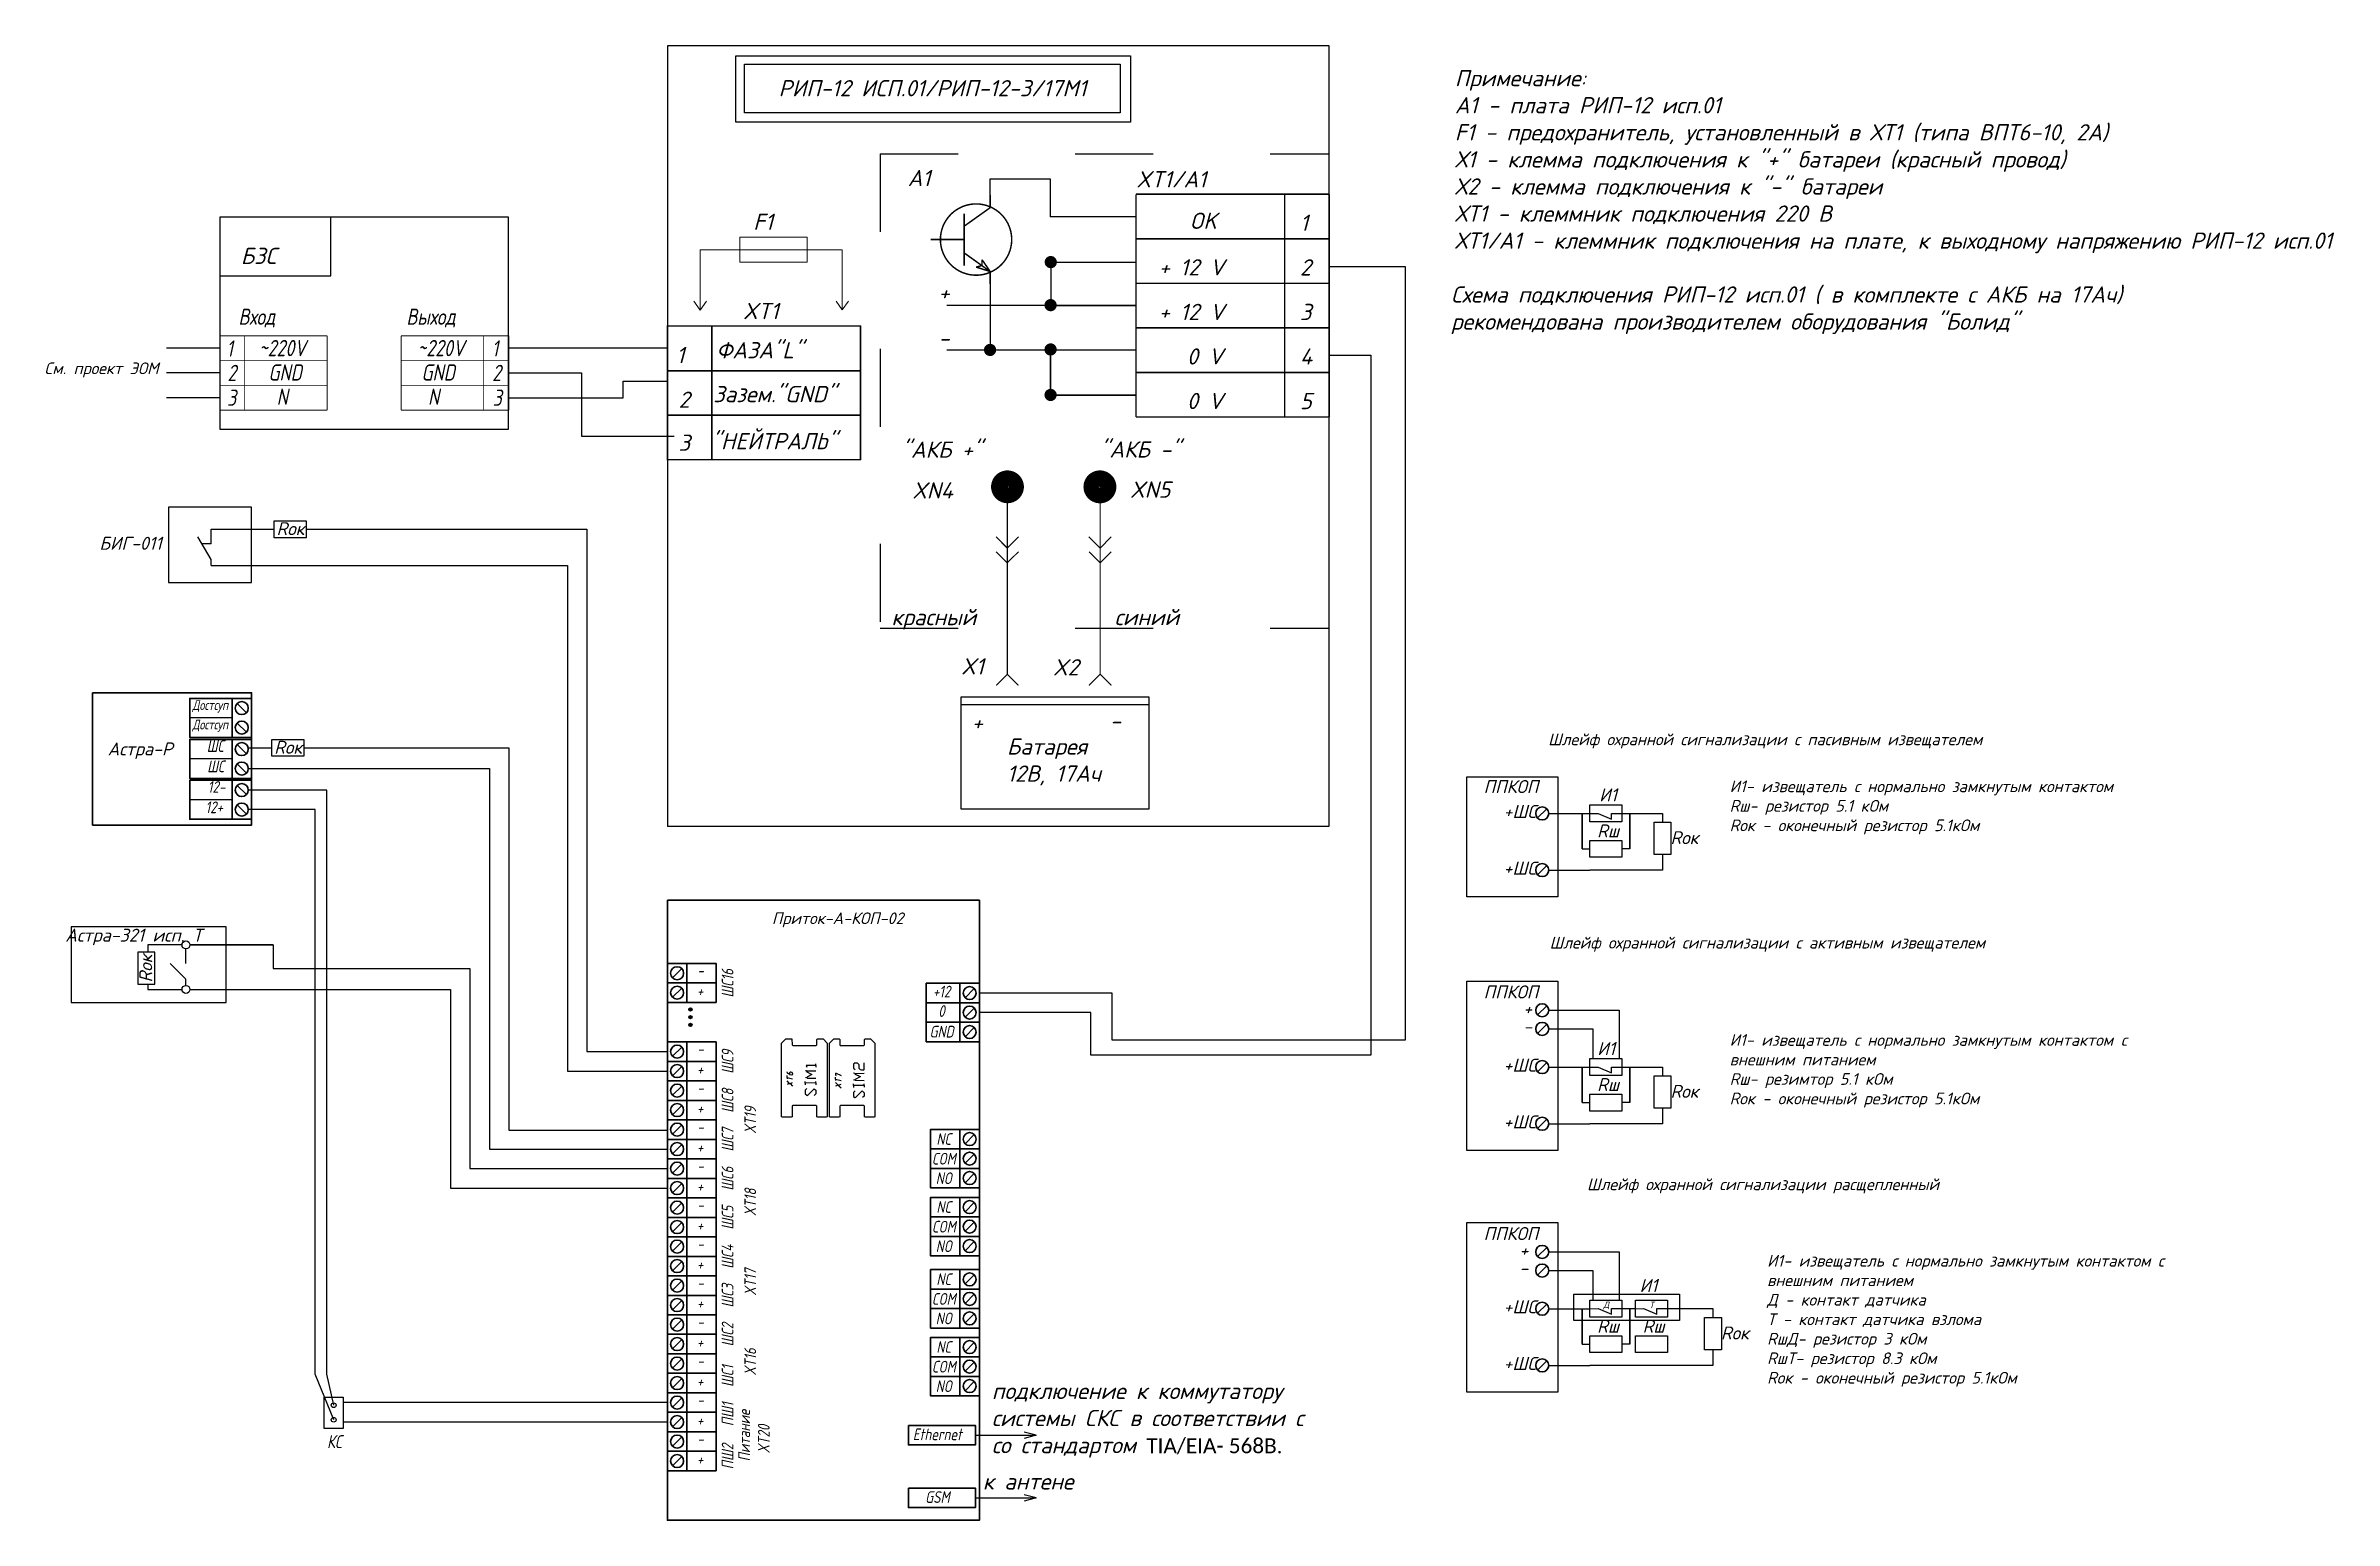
# Model space of a CAD drawing. Extents: x -72636 to 8142370, y -29900 to 852868.
# Drawn here: x 417106 to 452312, y -29900 to -7213 of the extents above; entities that cross this region are included whole.
import ezdxf
from ezdxf.enums import TextEntityAlignment as Align

# ---------------------------------------------------------------- set-up
doc = ezdxf.new("R2010")
doc.units = 0
doc.header["$LTSCALE"] = 100
doc.linetypes.add('ACAD_ISO03W100', pattern=[30, 12, -18])
doc.layers.add('! УО-СБ$0$! УО-СБ$0$ODG - Текст', color=7, linetype='Continuous')
doc.layers.add('ODG - Текст', color=7, linetype='Continuous')
doc.layers.add('ODG - СОТС', color=7, linetype='Continuous', true_color=0xff5800)
doc.styles.add('ISOCPEUR', font='isocpeui.ttf', dxfattribs={"height": 250})

msp = doc.modelspace()

# ---------------------------------------------------------------- texts
at = {"style": 'ISOCPEUR'}
msp.add_text('РИП-12 ИСП.01/РИП-12-3/17М1', height=250, dxfattribs=at).set_placement((430748, -7741), align=Align.TOP_CENTER)
for s, p in [('А1', (430366, -9373)), ('XT1/A1', (433882, -9392)), ('F1', (427990, -10047)), ('OK', (434700, -10031)), ('1', (436401, -10062)), ('+ 12 V', (434227, -10747)), ('2', (436401, -10748)), ('XT1', (427833, -11420)), ('+ ', (430838, -11136)), ('+ 12 V', (434227, -11433)), ('3', (436401, -11434)), ('1', (426806, -12096)), ('ФАЗА"L"', (427421, -12023)), ('-', (430838, -11837)), ('0 V', (434661, -12118)), ('4', (436401, -12119)), ('2', (426842, -12784)), ('Зазем."GND"', (427375, -12698)), ('0 V', (434661, -12804)), ('5', (436401, -12805)), ('3', (426842, -13446)), ('"НЕЙТРАЛЬ"', (427349, -13422)), ('"АКБ +"', (430273, -13552)), ('"АКБ -"', (433326, -13549)), ('XN4', (430434, -14180)), ('XN5', (433785, -14167)), ('X1', (431187, -16887)), ('X2', (432601, -16901)), ('+', (431350, -17752)), ('-', (433475, -17726))]:
    msp.add_text(s, height=250, dxfattribs=at).set_placement(p)
at = {"color": 0, "style": 'ISOCPEUR'}
msp.add_text('БЗС', height=250, dxfattribs=at).set_placement((420106, -10571))
at = {"color": 0, "style": 'ISOCPEUR', "width": 0.8}
for s, p in [('Вход', (420070, -11507)), ('Выход', (422654, -11507)), ('1', (419886, -11996)), ('~220V', (420383, -11990)), ('~220V', (422823, -11990)), ('1', (423969, -11994)), ('2', (419901, -12372)), ('GND', (420531, -12365)), ('GND', (422885, -12365)), ('2', (423974, -12372)), ('3', (419895, -12753)), ('N', (420658, -12739)), ('N', (422986, -12739)), ('3', (423981, -12753))]:
    msp.add_text(s, height=250, dxfattribs=at).set_placement(p)
at = {"lineweight": 20, "style": 'ISOCPEUR', "width": 0.8}
for s, height, p in [('Достсуп', 150, (419637, -17358)), ('Достсуп', 150, (419637, -17658)), ('ШС', 180, (419714, -17988)), ('ШС', 180, (419721, -18301)), ('12-', 180, (419732, -18618)), ('12+', 180, (419697, -18931)), ('-', 180, (427178, -21442)), ('+', 180, (427171, -21755)), ('+12', 180, (430887, -21766)), ('0', 180, (430887, -22066)), ('GND', 180, (430887, -22383)), ('-', 180, (427178, -22649)), ('+', 180, (427171, -22962)), ('+', 180, (427171, -23562)), ('-', 180, (427178, -23249)), ('-', 180, (427178, -23849)), ('+', 180, (427171, -24162)), ('COM', 180, (430921, -24338)), ('NC', 180, (430921, -24035)), ('-', 180, (427178, -24449)), ('NO', 180, (430921, -24638)), ('+', 180, (427171, -24762)), ('NC', 180, (430921, -25081)), ('+', 180, (427171, -25362)), ('-', 180, (427178, -25049)), ('COM', 180, (430921, -25384)), ('-', 180, (427178, -25649)), ('NO', 180, (430921, -25684)), ('+', 180, (427171, -25962)), ('-', 180, (427178, -26249)), ('COM', 180, (430921, -26495)), ('NC', 180, (430921, -26192)), ('+', 180, (427171, -26562)), ('NO', 180, (430921, -26795)), ('-', 180, (427178, -26849)), ('+', 180, (427171, -27162)), ('-', 180, (427178, -27449)), ('COM', 180, (430921, -27538)), ('NC', 180, (430921, -27235)), ('+', 180, (427171, -27762)), ('NO', 180, (430921, -27838)), ('-', 180, (427178, -28049)), ('+', 180, (427171, -28362)), ('Ethernet', 180, (430823, -28579)), ('-', 180, (427178, -28649)), ('+', 180, (427171, -28962)), ('GSM', 180, (430823, -29544))]:
    msp.add_text(s, height=height, dxfattribs=at).set_placement(p, align=Align.MIDDLE_CENTER)
for s, p in [('ШС16', (427595, -21638)), ('ШС9', (427595, -22845)), ('ШС8', (427595, -23445)), ('XT19', (427944, -23744)), ('ШС7', (427595, -24045)), ('ШС6', (427595, -24645)), ('XT18', (427944, -25009)), ('ШС5', (427595, -25245)), ('ШС4', (427595, -25845)), ('XT17', (427944, -26237)), ('ШС3', (427595, -26445)), ('ШС2', (427595, -27045)), ('XT16', (427944, -27464)), ('ШС1', (427595, -27682)), ('ПШ1', (427595, -28270)), ('Питание', (427851, -28598)), ('XT20', (428152, -28651)), ('ПШ2', (427595, -28921))]:
    msp.add_text(s, height=180, rotation=90, dxfattribs=at).set_placement(p, align=Align.MIDDLE_CENTER)
at = {"style": 'ISOCPEUR', "width": 0.8}
msp.add_text('КС', height=200, dxfattribs=at).set_placement((421433, -28791))
at = {"lineweight": 25, "char_height": 250, "width": 16871.01, "attachment_point": 1, "style": 'ISOCPEUR'}
for s, insert in [('Примечание:\\PA1 - плата РИП-12 исп.01\\PF1 - предохранитель, установленный в ХТ1 (типа ВПТ6-10, 2А)\\PХ1 - клемма подключения к "+" батареи (красный провод)\\PХ2 - клемма подключения к "-" батареи \\PХТ1 - клеммник подключения 220 В\\PХТ1/А1 - клеммник подключения на плате, к выходному напряжению РИП-12 исп.01', (438783, -7586)), ('Схема подключения РИП-12 исп.01 ( в комплекте с АКБ на 17Ач)\\Pрекомендована производителем оборудования "Болид"', (438725, -10915))]:
    msp.add_mtext(s, dxfattribs=dict(at, insert=insert))
at = {"style": 'ISOCPEUR'}
for s, insert, char_height, width, attachment_point in [('См. проект ЭОМ', (417963, -12086), 180, 9278.62, 2), ('Rок', (420871, -14543), 200, 2785.35, 2), ('красный', (430116, -15879), 250, 3086.47, 1), ('синий', (433549, -15879), 250, 3086.47, 1), ('Астра-Р', (418557, -17933), 200, 2785.35, 2), ('Rок', (420835, -17907), 200, 2785.35, 2), ('Батарея \\P12В, 17Ач', (431892, -17870), 250, 3086.47, 1), ('Шлейф охранной сигнализации с пасивным извещателем', (443558, -17796), 180, 9278.62, 2), ('ППКОП', (439646, -18512), 200, 2785.35, 2), ('И1', (441141, -18639), 200, 2785.35, 2), ('\\pxql;И1- извещатель с нормально замкнутым контактом\\PRш- резистор 5.1 кОм\\PRок - оконечный резистор 5.1кОм', (446500, -18518), 180, 6977.7, 2), ('+ШС', (439783, -18895), 200, 2785.35, 2), ('Rш', (441141, -19194), 200, 2785.35, 2), ('Rок', (442316, -19298), 200, 2785.35, 2), ('+ШС', (439783, -19768), 200, 2785.35, 2), ('Приток-А-КОП-02', (429289, -20548), 180, 1970.7, 2), ('Шлейф охранной сигнализации с активным извещателем', (443591, -20924), 180, 9345.71, 2), ('ППКОП', (439646, -21672), 200, 2785.35, 2), ('+', (439903, -21929), 200, 2785.35, 2), ('-', (439903, -22203), 200, 2785.35, 2), ('\\pxql;И1- извещатель с нормально замкнутым контактом c внешним питанием\\PRш- резимтор 5.1 кОм\\PRок - оконечный резистор 5.1кОм', (446500, -22421), 180, 6977.7, 2), ('+ШС', (439783, -22799), 200, 2785.35, 2), ('И1', (441112, -22542), 200, 2785.35, 2), ('Rш', (441141, -23097), 200, 2785.35, 2), ('Rок', (442316, -23201), 200, 2785.35, 2), ('+ШС', (439783, -23671), 200, 2785.35, 2), ('Шлейф охранной сигнализации расщепленный', (443524, -24642), 180, 9211.55, 2), ('ППКОП', (439646, -25390), 200, 2785.35, 2), ('+', (439844, -25646), 200, 2785.35, 2), ('-', (439844, -25920), 200, 2785.35, 2), ('\\pxql;И1- извещатель с нормально замкнутым контактом с внешним питанием\\PД - контакт датчика\\PТ - контакт датчика взлома\\PRшД- резистор 3 кОм\\PRшТ- резистор 8.3 кОм\\PRок - оконечный резистор 5.1кОм', (447076, -25818), 180, 6977.7, 2), ('И1', (441763, -26188), 200, 2785.35, 2), ('+ШС', (439783, -26516), 200, 2785.35, 2), ('Д', (441112, -26536), 100, 2785.35, 2), ('T', (441810, -26536), 100, 2785.35, 2), ('Rш', (441141, -26815), 200, 2785.35, 2), ('Rш', (441841, -26815), 200, 2785.35, 2), ('Rок', (443092, -26919), 200, 2785.35, 2), ('+ШС', (439783, -27389), 200, 2785.35, 2), ('подключение к коммутатору \\Pсистемы СКС в соответствии с \\Pсо стандартом {\\fCalibri|b0|i0|c204|p34;\\H0.91667x;TIA/EIA- 568B\\fTimes New Roman|b0|i0|c204|p18;.}', (431660, -27786), 250, 6388.17, 1), ('к антене', (431521, -29178), 250, 6388.17, 1)]:
    msp.add_mtext(s, dxfattribs=dict(at, insert=insert, char_height=char_height, width=width, attachment_point=attachment_point))
at = {"char_height": 200, "attachment_point": 2, "style": 'ISOCPEUR'}
for s, insert in [('БИГ-011', (418411, -14768)), ('Астра-321 исп. Т', (418457, -20798))]:
    msp.add_mtext(s, dxfattribs=dict(at, insert=insert))
at = {"insert": (418544, -21411), "char_height": 200, "width": 2785.35, "attachment_point": 2, "rotation": 90, "style": 'ISOCPEUR'}
msp.add_mtext('Rок', dxfattribs=at)

# ---------------------------------------------------------------- hatches: boundary and pattern name
at = {"layer": '! УО-СБ$0$! УО-СБ$0$ODG - Текст'}
h = msp.add_hatch(color=256, dxfattribs=at)
h.dxf.hatch_style = 1
edge = h.paths.add_edge_path()
edge.add_arc((427023, -22041), 24.8, 0, 360)
h = msp.add_hatch(color=256, dxfattribs=at)
h.dxf.hatch_style = 1
edge = h.paths.add_edge_path()
edge.add_arc((427023, -22160), 24.8, 0, 360)
h = msp.add_hatch(color=256, dxfattribs=at)
h.dxf.hatch_style = 1
edge = h.paths.add_edge_path()
edge.add_arc((427023, -22279), 24.8, 0, 360)

# ---------------------------------------------------------------- linework, layer by layer
at = {"layer": '! УО-СБ$0$! УО-СБ$0$ODG - Текст', "color": 1}
for p, q in [((436849, -10610), (438017, -10610)), ((438017, -10610), (438017, -22515)), ((421432, -18665), (420221, -18665)), ((421251, -18965), (420221, -18965)), ((421251, -27653), (421251, -18965)), ((421432, -27653), (421432, -18665)), ((433511, -21789), (431469, -21789)), ((433511, -22515), (433511, -21789)), ((438017, -22515), (433511, -22515)), ((421535, -28355), (421251, -27653)), ((421535, -28131), (421432, -27653)), ((421390, -28488), (421390, -28007)), ((421390, -28007), (421681, -28007)), ((421681, -28007), (421681, -28488)), ((421681, -28488), (421390, -28488))]:
    msp.add_line(p, q, dxfattribs=at)
at = {"layer": '! УО-СБ$0$! УО-СБ$0$ODG - Текст', "color": 5}
for p, q in [((436849, -11973), (437490, -11973)), ((437490, -11973), (437490, -22745)), ((433185, -22089), (431469, -22089)), ((433185, -22745), (433185, -22089)), ((437490, -22745), (433185, -22745))]:
    msp.add_line(p, q, dxfattribs=at)
at = {"layer": '! УО-СБ$0$! УО-СБ$0$ODG - Текст'}
for points in [[(418996, -15474), (420271, -15474), (420271, -14310), (418996, -14310)], [(420620, -14522), (421114, -14522), (421114, -14782), (420620, -14782)], [(431187, -17229), (434076, -17229), (434076, -18957), (431187, -18957)], [(431187, -17229), (434076, -17229), (434076, -17352), (431187, -17352)], [(420585, -17885), (421078, -17885), (421078, -18145), (420585, -18145)], [(438970, -18462), (440368, -18462), (440368, -20308), (438970, -20308)], [(440860, -18894), (441354, -18894), (441354, -19154), (440860, -19154)], [(440741, -19025), (440741, -19025), (440741, -19571), (440741, -19571)], [(441473, -19025), (441473, -19025), (441473, -19571), (441473, -19571)], [(441848, -19655), (441848, -19161), (442108, -19161), (442108, -19655)], [(440860, -19441), (441354, -19441), (441354, -19700), (440860, -19700)], [(417498, -21932), (419882, -21932), (419882, -20769), (417498, -20769)], [(418522, -21160), (418522, -21654), (418782, -21654), (418782, -21160)], [(438970, -21604), (440368, -21604), (440368, -24211), (438970, -24211)], [(440860, -22798), (441354, -22798), (441354, -23057), (440860, -23057)], [(440741, -22928), (440741, -22928), (440741, -23474), (440741, -23474)], [(441473, -22928), (441473, -22928), (441473, -23474), (441473, -23474)], [(441848, -23558), (441848, -23065), (442108, -23065), (442108, -23558)], [(440860, -23344), (441354, -23344), (441354, -23604), (440860, -23604)], [(438970, -25321), (440368, -25321), (440368, -27929), (438970, -27929)], [(440615, -26422), (442240, -26422), (442240, -26828), (440615, -26828)], [(440741, -26646), (440741, -26646), (440741, -27192), (440741, -27192)], [(440860, -26515), (441354, -26515), (441354, -26775), (440860, -26775)], [(441473, -26646), (441473, -26646), (441473, -27192), (441473, -27192)], [(441561, -26515), (442054, -26515), (442054, -26775), (441561, -26775)], [(440860, -27062), (441354, -27062), (441354, -27321), (440860, -27321)], [(441561, -27062), (442054, -27062), (442054, -27321), (441561, -27321)], [(442624, -27276), (442624, -26782), (442884, -26782), (442884, -27276)]]:
    msp.add_lwpolyline(points, close=True, dxfattribs=at)
for points in [[(419652, -15212), (419652, -15118), (419443, -14768)], [(419652, -14875), (419652, -14652)], [(419652, -14875), (419507, -14875)], [(440227, -19025), (440860, -19025)], [(440860, -19025), (440987, -19024), (441191, -19111)], [(441191, -19111), (441191, -19024), (441354, -19024)], [(441354, -19024), (441978, -19024), (441978, -19161)], [(440741, -19571), (440860, -19571)], [(441978, -19655), (441978, -19897), (440860, -19897)], [(441473, -19571), (441354, -19571)], [(440227, -19897), (440860, -19897)], [(419201, -21049), (418675, -21049), (418675, -21160)], [(419263, -21333), (419263, -21110)], [(419263, -21671), (419263, -21576), (419020, -21333)], [(418675, -21654), (418675, -21732), (419201, -21732)], [(440227, -22054), (441309, -22054), (441309, -22798)], [(440227, -22340), (440904, -22340), (440904, -22798)], [(440227, -22928), (440860, -22928)], [(440860, -22928), (440987, -22928), (441191, -23014)], [(441191, -23014), (441191, -22928), (441354, -22928)], [(441354, -22927), (441978, -22927), (441978, -23065)], [(440741, -23474), (440860, -23474)], [(441978, -23558), (441978, -23800), (440860, -23800)], [(441473, -23474), (441354, -23474)], [(440227, -23800), (440860, -23800)], [(440227, -25772), (441309, -25772), (441309, -26515)], [(440227, -26058), (440904, -26058), (440904, -26515)], [(440227, -26646), (440860, -26646)], [(440860, -26646), (440987, -26645), (441191, -26732)], [(441191, -26732), (441191, -26645), (441354, -26645)], [(441354, -26645), (441561, -26645)], [(441561, -26646), (441687, -26645), (441891, -26732)], [(441891, -26732), (441891, -26645), (442054, -26645)], [(442054, -26645), (442754, -26645), (442754, -26782)], [(440741, -27192), (440860, -27192)], [(442754, -27276), (442754, -27518), (440860, -27518)], [(441473, -27192), (441354, -27192)], [(440227, -27518), (440860, -27518)]]:
    msp.add_lwpolyline(points, dxfattribs=at)
at = {"layer": '! УО-СБ$0$! УО-СБ$0$ODG - Текст', "color": 5}
msp.add_lwpolyline([(419324, -21049), (420605, -21049), (420605, -21049), (419324, -21049)], close=True, dxfattribs=at)
for points in [[(420605, -21049), (420605, -21411), (420849, -21411)], [(419324, -21732), (423331, -21732)]]:
    msp.add_lwpolyline(points, dxfattribs=at)
at = {"layer": '! УО-СБ$0$! УО-СБ$0$ODG - Текст'}
for centre, radius in [((419263, -21049), 61.2), ((419263, -21732), 61.2), ((427023, -22041), 24.8), ((427023, -22160), 24.8), ((427023, -22279), 24.8)]:
    msp.add_circle(centre, radius, dxfattribs=at)
at = {"layer": '! УО-СБ$0$! УО-СБ$0$ODG - Текст', "color": 1}
for centre in [(421535, -28131), (421535, -28355)]:
    msp.add_circle(centre, 36.6, dxfattribs=at)
at = {"lineweight": 25}
for p, q in [((436851, -7213), (426669, -7213)), ((426669, -7213), (426669, -19224)), ((436851, -19222), (436851, -7213)), ((424224, -9852), (419784, -9852)), ((419784, -9852), (419784, -13113)), ((421492, -10752), (421492, -9852)), ((424224, -13113), (424224, -9852)), ((419784, -10752), (421492, -10752)), ((419784, -13113), (424224, -13113)), ((426669, -19222), (436851, -19222))]:
    msp.add_line(p, q, dxfattribs=at)
at = {"linetype": 'ACAD_ISO03W100'}
for p, q in [((429941, -8876), (429941, -16174)), ((429941, -8876), (436851, -8876)), ((429941, -16174), (436845, -16174))]:
    msp.add_line(p, q, dxfattribs=at)
for p, q in [((431635, -9509), (431635, -9259)), ((431635, -9259), (432559, -9259)), ((432559, -9259), (432559, -9846)), ((433879, -9846), (432559, -9846)), ((431635, -10881), (431635, -11895))]:
    msp.add_line(p, q)
at = {"lineweight": 9}
for p, q in [((427781, -10351), (427781, -10158)), ((427781, -10158), (428820, -10158)), ((428820, -10158), (428820, -10544)), ((427781, -10351), (427172, -10351)), ((427172, -10351), (427172, -11278)), ((427781, -10351), (427781, -10544)), ((427781, -10351), (428820, -10351)), ((427781, -10544), (428820, -10544)), ((428820, -10351), (429360, -10351)), ((429360, -10351), (429360, -11278)), ((427172, -11280), (427075, -11145)), ((427172, -11280), (427268, -11145)), ((429360, -11278), (429263, -11143)), ((429360, -11278), (429457, -11143))]:
    msp.add_line(p, q, dxfattribs=at)
at = {"linetype": 'Continuous'}
for p, q in [((433879, -10546), (432559, -10546)), ((432567, -10542), (432567, -11212)), ((432567, -11212), (430968, -11212)), ((432567, -11212), (433879, -11212)), ((433879, -11212), (432567, -11212)), ((433879, -11895), (430968, -11895)), ((432564, -12591), (432564, -11895)), ((432564, -11895), (432564, -12591)), ((432564, -12591), (433879, -12591)), ((433879, -12591), (432564, -12591))]:
    msp.add_line(p, q, dxfattribs=at)
at = {"linetype": 'Continuous', "lineweight": 20}
for p, q in [((431727, -14769), (431898, -14941)), ((432070, -14769), (431898, -14941)), ((433155, -14769), (433327, -14941)), ((433498, -14769), (433327, -14941))]:
    msp.add_line(p, q, dxfattribs=at)
at = {"color": 1}
for p, q in [((426669, -28090), (421681, -28090)), ((426669, -28390), (421681, -28390))]:
    msp.add_line(p, q, dxfattribs=at)
for points in [[(427720, -7366), (433791, -7366), (433791, -8390), (427720, -8390)], [(427857, -7498), (433635, -7498), (433635, -8244), (427857, -8244)]]:
    msp.add_lwpolyline(points, close=True)
at = {"linetype": 'Continuous', "const_width": 22.9}
for points in [[(431635, -9704), (431635, -9509)], [(431635, -9624), (431635, -9509)], [(433879, -9497), (433879, -10183)], [(433879, -9497), (436851, -9497)], [(436165, -9497), (436165, -10183)], [(436851, -9497), (436851, -10183)], [(431235, -9989), (431635, -9704)], [(431235, -9795), (431235, -10595)], [(431235, -10195), (430720, -10195)], [(430834, -10195), (430720, -10195)], [(433879, -10183), (433879, -10868)], [(433879, -10183), (436851, -10183)], [(433879, -10183), (436851, -10183)], [(436165, -10183), (436165, -10868)], [(436851, -10183), (436851, -10868)], [(431235, -10401), (431635, -10687)], [(431509, -10504), (431509, -10595)], [(431509, -10504), (431635, -10687)], [(431417, -10618), (431509, -10595)], [(431635, -10687), (431417, -10618)], [(431635, -10687), (431635, -10881)], [(431635, -10767), (431635, -10881)], [(433879, -10868), (433879, -11554)], [(433879, -10868), (436851, -10868)], [(433879, -10868), (436851, -10868)], [(436165, -10868), (436165, -11554)], [(436851, -10868), (436851, -11554)], [(426668, -11525), (426668, -12211)], [(426668, -11525), (429639, -11525)], [(426668, -11524), (426668, -12210)], [(427353, -11524), (427353, -12210)], [(429639, -11525), (429639, -12211)], [(433879, -11554), (433879, -12240)], [(433879, -11554), (436851, -11554)], [(433879, -11554), (436851, -11554)], [(436165, -11554), (436165, -12240)], [(436851, -11554), (436851, -12240)], [(426668, -12211), (429639, -12211)], [(426668, -12213), (426668, -12899)], [(426668, -12214), (426668, -12899)], [(426668, -12214), (429639, -12214)], [(427353, -12213), (427353, -12899)], [(429639, -12214), (429639, -12899)], [(433879, -12240), (436851, -12240)], [(433879, -12240), (433879, -12926)], [(433879, -12240), (436851, -12240)], [(436165, -12240), (436165, -12926)], [(436851, -12240), (436851, -12926)], [(426668, -12895), (426668, -13581)], [(426668, -12896), (426668, -13582)], [(426668, -12896), (429639, -12896)], [(426668, -12899), (429639, -12899)], [(427353, -12895), (427353, -13581)], [(429639, -12896), (429639, -13582)], [(433879, -12926), (436851, -12926)], [(433879, -12926), (436851, -12926)], [(426668, -13582), (429639, -13582)]]:
    msp.add_lwpolyline(points, dxfattribs=at)
at = {"linetype": 'Continuous'}
for points, const_width in [([(430869, -10195, 1), (431966, -10195, 1)], 22.9), ([(431240, -9989, 1), (431229, -9989, 1)], 11.4), ([(431240, -10195, 1), (431229, -10195, 1)], 11.4), ([(431240, -10401, 1), (431229, -10401, 1)], 11.4), ([(426673, -11525, 1), (426662, -11525, 1)], 11.4), ([(426673, -11525, 1), (426662, -11525, 1)], 11.4), ([(426673, -11524, 1), (426662, -11524, 1)], 11.4), ([(427359, -11524, 1), (427348, -11524, 1)], 11.4), ([(427359, -11524, 1), (427348, -11524, 1)], 11.4), ([(428959, -11525, 1), (428948, -11525, 1)], 11.4), ([(429645, -11525, 1), (429634, -11525, 1)], 11.4), ([(429645, -11525, 1), (429634, -11525, 1)], 11.4), ([(427359, -11867, 1), (427348, -11867, 1)], 11.4), ([(426673, -12211, 1), (426662, -12211, 1)], 11.4), ([(426673, -12211, 1), (426662, -12211, 1)], 11.4), ([(426673, -12210, 1), (426662, -12210, 1)], 11.4), ([(426673, -12213, 1), (426662, -12213, 1)], 11.4), ([(426673, -12214, 1), (426662, -12214, 1)], 11.4), ([(426673, -12214, 1), (426662, -12214, 1)], 11.4), ([(427359, -12210, 1), (427348, -12210, 1)], 11.4), ([(427359, -12210, 1), (427348, -12210, 1)], 11.4), ([(427359, -12213, 1), (427348, -12213, 1)], 11.4), ([(427359, -12213, 1), (427348, -12213, 1)], 11.4), ([(428959, -12211, 1), (428948, -12211, 1)], 11.4), ([(428959, -12214, 1), (428948, -12214, 1)], 11.4), ([(429645, -12211, 1), (429634, -12211, 1)], 11.4), ([(429645, -12211, 1), (429634, -12211, 1)], 11.4), ([(429645, -12214, 1), (429634, -12214, 1)], 11.4), ([(429645, -12214, 1), (429634, -12214, 1)], 11.4), ([(427359, -12556, 1), (427348, -12556, 1)], 11.4), ([(426673, -12895, 1), (426662, -12895, 1)], 11.4), ([(426673, -12896, 1), (426662, -12896, 1)], 11.4), ([(426673, -12896, 1), (426662, -12896, 1)], 11.4), ([(426673, -12899, 1), (426662, -12899, 1)], 11.4), ([(426673, -12899, 1), (426662, -12899, 1)], 11.4), ([(426673, -12899, 1), (426662, -12899, 1)], 11.4), ([(427359, -12895, 1), (427348, -12895, 1)], 11.4), ([(427359, -12895, 1), (427348, -12895, 1)], 11.4), ([(427359, -12899, 1), (427348, -12899, 1)], 11.4), ([(427359, -12899, 1), (427348, -12899, 1)], 11.4), ([(428959, -12896, 1), (428948, -12896, 1)], 11.4), ([(428959, -12899, 1), (428948, -12899, 1)], 11.4), ([(429645, -12896, 1), (429634, -12896, 1)], 11.4), ([(429645, -12896, 1), (429634, -12896, 1)], 11.4), ([(429645, -12899, 1), (429634, -12899, 1)], 11.4), ([(429645, -12899, 1), (429634, -12899, 1)], 11.4), ([(436171, -12926, 1), (436159, -12926, 1)], 11.4), ([(436171, -12926, 1), (436159, -12926, 1)], 11.4), ([(427359, -13238, 1), (427348, -13238, 1)], 11.4), ([(426673, -13582, 1), (426662, -13582, 1)], 11.4), ([(426673, -13582, 1), (426662, -13582, 1)], 11.4), ([(426673, -13581, 1), (426662, -13581, 1)], 11.4), ([(427359, -13581, 1), (427348, -13581, 1)], 11.4), ([(427359, -13581, 1), (427348, -13581, 1)], 11.4), ([(428959, -13582, 1), (428948, -13582, 1)], 11.4), ([(429645, -13582, 1), (429634, -13582, 1)], 11.4), ([(429645, -13582, 1), (429634, -13582, 1)], 11.4), ([(431907, -13998, 1), (431889, -13998, 1)], 17.1), ([(433335, -13998, 1), (433318, -13998, 1)], 17.1)]:
    msp.add_lwpolyline(points, format="xyb", close=True, dxfattribs=dict(at, const_width=const_width))
for points, const_width in [([(432567, -10591, 1), (432567, -10493, 1), (432567, -10591, 0.32112)], 90), ([(432564, -11253, 1), (432564, -11155, 1), (432564, -11253, 0.32112)], 90), ([(431633, -11942, 1), (431633, -11844, 1), (431633, -11942, 0.32112)], 90), ([(432564, -11935, 1), (432564, -11837, 1), (432564, -11935, 0.32112)], 90), ([(432564, -12635, 1), (432564, -12537, 1), (432564, -12635, 0.32112)], 90), ([(431901, -14117, 1), (431901, -13882, 1), (431901, -14117, 0.088265)], 270), ([(433323, -14118, 1), (433323, -13882, 1), (433323, -14118, 0.088265)], 270)]:
    msp.add_lwpolyline(points, format="xyb", dxfattribs=dict(at, const_width=const_width))
at = {"color": 0, "linetype": 'Continuous', "const_width": 12.7}
for points in [[(419784, -11677), (419784, -12058)], [(421435, -11677), (421435, -12058)], [(422573, -11677), (422573, -12058)], [(423843, -11677), (423843, -12058)], [(419784, -12058), (419784, -12439)], [(421435, -12058), (421435, -12439)], [(422573, -12058), (422573, -12439)], [(423843, -12058), (423843, -12439)], [(419784, -12439), (419784, -12820)], [(421435, -12439), (421435, -12820)], [(422573, -12439), (422573, -12820)], [(423843, -12439), (423843, -12820)], [(424224, -12439), (424224, -12820)]]:
    msp.add_lwpolyline(points, dxfattribs=at)
at = {"color": 0, "const_width": 12.7}
for points in [[(421435, -11677), (419784, -11677)], [(421435, -11677), (419784, -11677)], [(420165, -11677), (420165, -12058)], [(422573, -11677), (424224, -11677)], [(422573, -11677), (424224, -11677)], [(421435, -12058), (419784, -12058)], [(421435, -12058), (419784, -12058)], [(420165, -12058), (420165, -12439)], [(422573, -12058), (424224, -12058)], [(422573, -12058), (424224, -12058)], [(421435, -12439), (419784, -12439)], [(421435, -12439), (419784, -12439)], [(420165, -12439), (420165, -12820)], [(422573, -12439), (424224, -12439)], [(422573, -12439), (424224, -12439)], [(421435, -12820), (419784, -12820)], [(421435, -12820), (419784, -12820)], [(422573, -12820), (424224, -12820)], [(422573, -12820), (424224, -12820)]]:
    msp.add_lwpolyline(points, dxfattribs=at)
at = {"lineweight": 25, "const_width": 18}
for points in [[(431898, -15884), (431898, -13998)], [(433155, -17055), (433327, -16884), (433498, -17055), (433327, -16884), (433327, -14043)], [(431727, -14769), (431898, -14941)], [(432070, -14769), (431898, -14941)], [(433155, -14769), (433327, -14941)], [(433498, -14769), (433327, -14941)], [(431727, -14998), (431898, -15169), (432070, -14998), (431898, -15169), (431898, -16884), (431727, -17055), (431898, -16884), (432070, -17055)], [(433155, -14998), (433327, -15169), (433498, -14998), (433327, -15169), (433327, -16884), (433155, -17055), (433327, -16884), (433498, -17055)]]:
    msp.add_lwpolyline(points, dxfattribs=at)
at = {"color": 5}
for points in [[(419652, -14652), (420620, -14652)], [(421114, -14652), (425431, -14652)], [(425431, -14652), (425431, -22690), (426669, -22690)], [(419652, -15212), (425131, -15212)], [(425131, -15212), (425131, -22990), (426669, -22990)], [(420221, -18015), (420585, -18015)], [(421078, -18015), (424231, -18015)], [(424231, -18015), (424231, -23896), (426669, -23896)], [(420221, -18333), (423931, -18333)], [(423931, -18333), (423931, -24190), (426669, -24190)], [(420605, -21411), (423631, -21411)], [(423631, -21411), (423631, -24490), (426669, -24490)], [(423331, -21732), (423331, -24790), (426669, -24790)]]:
    msp.add_lwpolyline(points, dxfattribs=at)
at = {"lineweight": 30}
for points in [[(417825, -17168), (420271, -17168), (420271, -19203), (417825, -19203)], [(420271, -17255), (419320, -17255), (419320, -17855), (420271, -17855)], [(420271, -17885), (419320, -17885), (419320, -18485), (420271, -18485)], [(420271, -18515), (419320, -18515), (419320, -19115), (420271, -19115)], [(426669, -20362), (431469, -20362), (431469, -29900), (426669, -29900)], [(426669, -21333), (427419, -21333), (427419, -21633), (426669, -21633)], [(426669, -21633), (427419, -21633), (427419, -21933), (426669, -21933)], [(431469, -21939), (430651, -21939), (430651, -21639), (431469, -21639)], [(431469, -22239), (430651, -22239), (430651, -21939), (431469, -21939)], [(431469, -22539), (430651, -22539), (430651, -22239), (431469, -22239)], [(426669, -22540), (427419, -22540), (427419, -22840), (426669, -22840)], [(426669, -22840), (427419, -22840), (427419, -23140), (426669, -23140)], [(426669, -23140), (427419, -23140), (427419, -23440), (426669, -23440)], [(426669, -23440), (427419, -23440), (427419, -23740), (426669, -23740)], [(426669, -23740), (427419, -23740), (427419, -24040), (426669, -24040)], [(431469, -24187), (430719, -24187), (430719, -23887), (431469, -23887)], [(426669, -24040), (427419, -24040), (427419, -24340), (426669, -24340)], [(431469, -24487), (430719, -24487), (430719, -24187), (431469, -24187)], [(426669, -24340), (427419, -24340), (427419, -24640), (426669, -24640)], [(426669, -24640), (427419, -24640), (427419, -24940), (426669, -24940)], [(431469, -24787), (430719, -24787), (430719, -24487), (431469, -24487)], [(426669, -24940), (427419, -24940), (427419, -25240), (426669, -25240)], [(431469, -25233), (430719, -25233), (430719, -24933), (431469, -24933)], [(426669, -25240), (427419, -25240), (427419, -25540), (426669, -25540)], [(431469, -25533), (430719, -25533), (430719, -25233), (431469, -25233)], [(431469, -25833), (430719, -25833), (430719, -25533), (431469, -25533)], [(426669, -25840), (427419, -25840), (427419, -26140), (426669, -26140)], [(431469, -26344), (430719, -26344), (430719, -26044), (431469, -26044)], [(426669, -26140), (427419, -26140), (427419, -26440), (426669, -26440)], [(431469, -26644), (430719, -26644), (430719, -26344), (431469, -26344)], [(426669, -26440), (427419, -26440), (427419, -26740), (426669, -26740)], [(426669, -26740), (427419, -26740), (427419, -27040), (426669, -27040)], [(431469, -26944), (430719, -26944), (430719, -26644), (431469, -26644)], [(426669, -27040), (427419, -27040), (427419, -27340), (426669, -27340)], [(431469, -27387), (430719, -27387), (430719, -27087), (431469, -27087)], [(426669, -27340), (427419, -27340), (427419, -27640), (426669, -27640)], [(431469, -27687), (430719, -27687), (430719, -27387), (431469, -27387)], [(426669, -27640), (427419, -27640), (427419, -27940), (426669, -27940)], [(431469, -27987), (430719, -27987), (430719, -27687), (431469, -27687)], [(426669, -27940), (427419, -27940), (427419, -28240), (426669, -28240)], [(426669, -28240), (427419, -28240), (427419, -28540), (426669, -28540)], [(426669, -28540), (427419, -28540), (427419, -28840), (426669, -28840)], [(426669, -28840), (427419, -28840), (427419, -29140), (426669, -29140)]]:
    msp.add_lwpolyline(points, close=True, dxfattribs=at)
for points in [[(419971, -17555), (419320, -17555)], [(419971, -18185), (419320, -18185)], [(419971, -18815), (419320, -18815)]]:
    msp.add_lwpolyline(points)
for points in [[(419971, -17255), (419971, -17555)], [(419971, -17555), (419971, -17855)], [(420051, -17334), (420192, -17475)], [(419971, -17885), (419971, -18185)], [(420051, -17634), (420192, -17775)], [(419971, -18185), (419971, -18485)], [(420051, -17964), (420192, -18106)], [(420051, -18264), (420192, -18406)], [(419971, -18515), (419971, -18815)], [(420051, -18594), (420192, -18736)], [(419971, -18815), (419971, -19115)], [(420051, -18894), (420192, -19036)], [(440198, -18954), (440057, -19095)], [(440198, -19826), (440057, -19968)], [(426890, -21412), (426749, -21554)], [(426969, -21333), (426969, -21933)], [(426890, -21712), (426749, -21854)], [(431169, -21939), (431169, -21639)], [(431248, -21860), (431390, -21719)], [(431169, -22239), (431169, -21939)], [(431248, -22160), (431390, -22019)], [(440198, -21984), (440057, -22125)], [(431169, -22539), (431169, -22239)], [(431248, -22460), (431390, -22319)], [(440198, -22270), (440057, -22411)], [(426890, -22619), (426749, -22761)], [(426969, -22540), (426969, -22840)], [(426969, -22840), (426969, -23140)], [(440198, -22857), (440057, -22999)], [(426890, -22919), (426749, -23061)], [(426890, -23219), (426749, -23361)], [(426969, -23140), (426969, -23440)], [(426890, -23519), (426749, -23661)], [(426969, -23440), (426969, -23740)], [(426890, -23819), (426749, -23961)], [(426969, -23740), (426969, -24040)], [(431169, -24187), (431169, -23887)], [(440198, -23730), (440057, -23871)], [(426890, -24119), (426749, -24261)], [(426969, -24040), (426969, -24340)], [(431169, -24487), (431169, -24187)], [(431248, -24108), (431390, -23967)], [(431248, -24408), (431390, -24267)], [(426890, -24419), (426749, -24561)], [(426969, -24340), (426969, -24640)], [(426969, -24640), (426969, -24940)], [(431169, -24787), (431169, -24487)], [(431248, -24708), (431390, -24567)], [(426890, -24719), (426749, -24861)], [(426969, -24940), (426969, -25240)], [(431169, -25233), (431169, -24933)], [(426890, -25019), (426749, -25161)], [(426890, -25319), (426749, -25461)], [(426969, -25240), (426969, -25540)], [(431169, -25533), (431169, -25233)], [(431248, -25154), (431390, -25012)], [(431248, -25454), (431390, -25312)], [(426669, -25540), (427419, -25540), (427419, -25840), (426669, -25840), (426669, -25690)], [(426890, -25619), (426749, -25761)], [(426969, -25540), (426969, -25840)], [(431169, -25833), (431169, -25533)], [(431248, -25754), (431390, -25612)], [(426890, -25919), (426749, -26061)], [(426969, -25840), (426969, -26140)], [(431169, -26344), (431169, -26044)], [(440198, -25702), (440057, -25843)], [(440198, -25987), (440057, -26129)], [(426890, -26219), (426749, -26361)], [(426969, -26140), (426969, -26440)], [(431169, -26644), (431169, -26344)], [(431248, -26265), (431390, -26124)], [(426890, -26519), (426749, -26661)], [(426969, -26440), (426969, -26740)], [(426969, -26740), (426969, -27040)], [(431169, -26944), (431169, -26644)], [(431248, -26565), (431390, -26424)], [(431248, -26865), (431390, -26724)], [(440198, -26575), (440057, -26716)], [(426890, -26819), (426749, -26961)], [(426969, -27040), (426969, -27340)], [(431169, -27387), (431169, -27087)], [(426890, -27119), (426749, -27261)], [(426890, -27419), (426749, -27561)], [(426969, -27340), (426969, -27640)], [(431169, -27687), (431169, -27387)], [(431248, -27308), (431390, -27167)], [(440198, -27447), (440057, -27589)], [(426890, -27719), (426749, -27861)], [(426969, -27640), (426969, -27940)], [(431169, -27987), (431169, -27687)], [(431248, -27608), (431390, -27467)], [(431248, -27908), (431390, -27767)], [(426890, -28019), (426749, -28161)], [(426969, -27940), (426969, -28240)], [(426890, -28319), (426749, -28461)], [(426969, -28240), (426969, -28540)], [(426890, -28619), (426749, -28761)], [(426969, -28540), (426969, -28840)], [(426969, -28840), (426969, -29140)], [(426890, -28919), (426749, -29061)]]:
    msp.add_lwpolyline(points, dxfattribs=at)
at = {"true_color": 0x000000}
for points in [[(428586, -23694), (428573, -23701), (428440, -23701), (428426, -23694), (428426, -22561), (428493, -22494), (428583, -22494), (428586, -22584), (428599, -22594), (428955, -22594), (428968, -22587), (428968, -22501), (428978, -22494), (429064, -22494), (429128, -22561), (429128, -23694), (429114, -23701), (428981, -23701), (428968, -23694), (428968, -23528), (428958, -23518), (428599, -23518), (428589, -23525), (428586, -23541), (428586, -23694)], [(429231, -22491), (429314, -22491), (429320, -22501), (429320, -22584), (429327, -22594), (429689, -22594), (429702, -22587), (429702, -22501), (429709, -22491), (429795, -22491), (429862, -22561), (429862, -23694), (429849, -23701), (429716, -23701), (429702, -23691), (429702, -23528), (429692, -23518), (429330, -23518), (429320, -23531), (429320, -23694), (429307, -23701), (429171, -23701), (429161, -23694), (429161, -22561), (429231, -22491)], [(428955, -22903), (428955, -22877)], [(429556, -22863), (429533, -22883), (429533, -22943), (429556, -22966)], [(429560, -22860), (429586, -22860), (429616, -22890), (429616, -22943), (429636, -22966), (429653, -22970), (429692, -22970), (429696, -22963), (429696, -22860)], [(428549, -23033), (428536, -23036), (428519, -23023), (428509, -23000)], [(428509, -23086), (428509, -23059)], [(428509, -23086), (428596, -23109)], [(428509, -23086), (428509, -23109)], [(428549, -23179), (428509, -23139)], [(428549, -23179), (428509, -23196)], [(428549, -23033), (428549, -23043), (428583, -23049), (428599, -23039), (428586, -23013), (428566, -23006), (428556, -23006), (428549, -23016), (428549, -23033)], [(428549, -23179), (428559, -23179), (428596, -23222)], [(428559, -23179), (428596, -23166)], [(428955, -23172), (428789, -23176), (428789, -23149)], [(428789, -23176), (428789, -23199)], [(428809, -22986), (428815, -23000), (428892, -23043), (428822, -23079), (428815, -23089), (428792, -23093)], [(428809, -22986), (428792, -22986)], [(428955, -22903), (428802, -22906), (428815, -22930)], [(428809, -22986), (428955, -22986)], [(428815, -23089), (428828, -23096), (428955, -23096)], [(428822, -23093), (428822, -23093)], [(428822, -23093), (428822, -23093)], [(428955, -22903), (428955, -22930)], [(428955, -23172), (428955, -23149)], [(428955, -23172), (428955, -23202)], [(429254, -23019), (429267, -23019), (429340, -23059)], [(429254, -23023), (429254, -23053), (429267, -23059)], [(429254, -23116), (429254, -23083)], [(429254, -23116), (429344, -23132)], [(429254, -23116), (429254, -23136)], [(429294, -23206), (429254, -23166)], [(429294, -23206), (429254, -23222)], [(429294, -23206), (429340, -23189)], [(429307, -23206), (429307, -23216), (429340, -23246)], [(429696, -23209), (429533, -23212), (429530, -23186)], [(429553, -23026), (429533, -23023)], [(429550, -23126), (429533, -23129)], [(429533, -23212), (429533, -23242)], [(429553, -23026), (429560, -23036), (429633, -23073), (429633, -23079), (429556, -23119), (429550, -23129), (429696, -23132)], [(429553, -23026), (429696, -23023)], [(429696, -23209), (429696, -23186)], [(429696, -23209), (429696, -23239)], [(428815, -23259), (428789, -23285), (428789, -23339), (428812, -23362), (428822, -23365), (428928, -23262), (428955, -23285), (428955, -23339), (428928, -23365)], [(429556, -23295), (429533, -23319), (429533, -23378), (429553, -23398), (429560, -23402), (429666, -23295), (429696, -23322), (429696, -23375), (429669, -23398)]]:
    msp.add_lwpolyline(points, dxfattribs=at)
at = {"color": 0, "lineweight": 30}
for points in [[(430378, -28441), (431408, -28441), (431408, -28741), (430378, -28741)], [(430378, -29406), (431408, -29406), (431408, -29706), (430378, -29706)]]:
    msp.add_lwpolyline(points, close=True, dxfattribs=at)
at = {"color": 3}
for points in [[(431408, -28591), (432343, -28591), (432157, -28543)], [(432343, -28591), (432157, -28643)], [(431408, -29556), (432343, -29556), (432157, -29508)], [(432343, -29556), (432157, -29609)]]:
    msp.add_lwpolyline(points, dxfattribs=at)
at = {"lineweight": 30}
for centre in [(420121, -17405), (420121, -17705), (420121, -18035), (420121, -18335), (420121, -18665), (420121, -18965), (440127, -19025), (440127, -19897), (426819, -21483), (426819, -21783), (431319, -21789), (431319, -22089), (440127, -22054), (431319, -22389), (440127, -22340), (426819, -22690), (440127, -22928), (426819, -22990), (426819, -23290), (426819, -23590), (426819, -23890), (431319, -24037), (440127, -23800), (426819, -24190), (431319, -24337), (426819, -24490), (431319, -24637), (426819, -24790), (426819, -25090), (431319, -25083), (426819, -25390), (431319, -25383), (426819, -25690), (431319, -25683), (440127, -25772), (426819, -25990), (440127, -26058), (426819, -26290), (431319, -26194), (431319, -26494), (426819, -26590), (431319, -26794), (440127, -26646), (426819, -26890), (426819, -27190), (426819, -27490), (431319, -27237), (431319, -27537), (440127, -27518), (426819, -27790), (431319, -27837), (426819, -28090), (426819, -28390), (426819, -28690), (426819, -28990)]:
    msp.add_circle(centre, 100, dxfattribs=at)
at = {"linetype": 'Continuous'}
for centre, start, end in [((431898, -13998), 90, 270), ((431898, -13998), 270, 90), ((433327, -13998), 90, 270), ((433327, -13998), 270, 90)]:
    msp.add_arc(centre, 45.7, start, end, dxfattribs=at)
at = {"layer": 'ODG - СОТС', "color": 2}
for points in [[(419784, -12248), (418965, -12248)], [(424224, -12248), (425346, -12248), (425346, -13219), (426775, -13219)]]:
    msp.add_lwpolyline(points, dxfattribs=at)
at = {"layer": 'ODG - Текст', "color": 17, "true_color": 0x7c3c44}
for points in [[(419784, -11867), (418965, -11867)], [(426668, -11867), (424224, -11867)]]:
    msp.add_lwpolyline(points, dxfattribs=at)
at = {"layer": 'ODG - Текст'}
msp.add_lwpolyline([(424224, -11677), (424224, -12058), (424224, -11677), (424224, -12820)], dxfattribs=at)
at = {"layer": 'ODG - Текст', "color": 194}
for points in [[(419784, -12629), (418965, -12629)], [(424224, -12629), (425990, -12629), (425990, -12376), (426668, -12376)]]:
    msp.add_lwpolyline(points, dxfattribs=at)

msp.set_redraw_order([(e.dxf.handle, doc.entitydb.next_handle()) for e in msp.query("TEXT MTEXT ATTDEF DIMENSION ARC_DIMENSION")])  # texts and dimensions are drawn at this point

doc.saveas('drawing.dxf')
